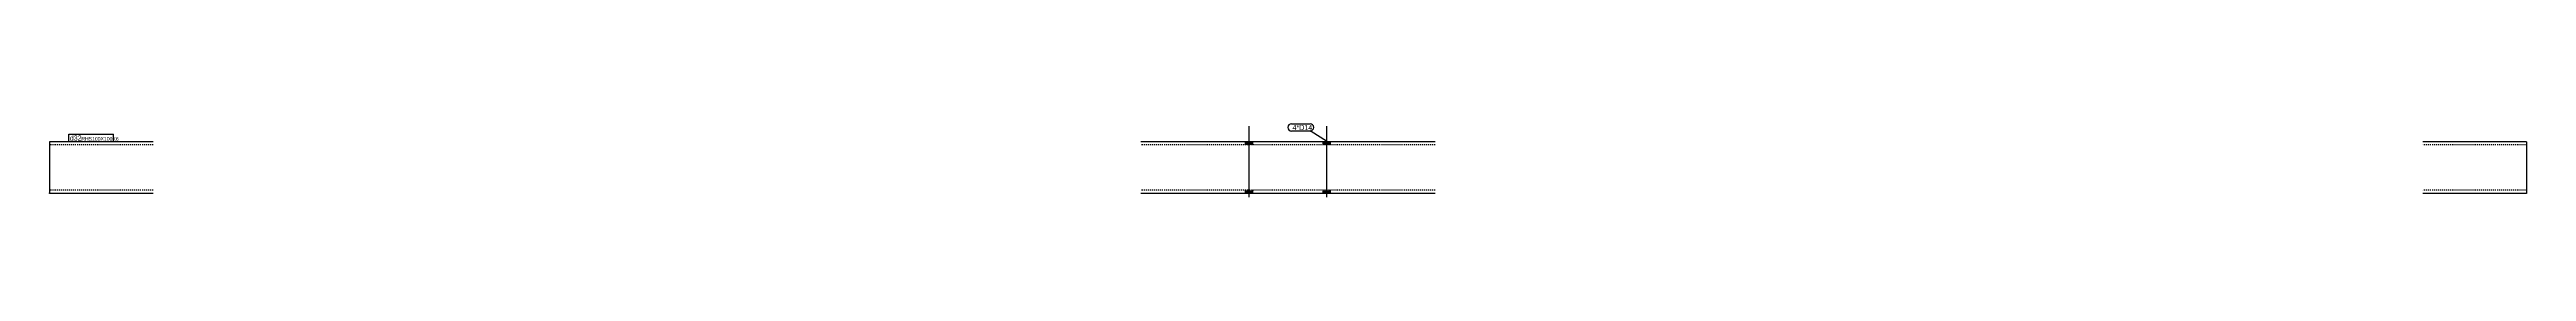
# Model space of a CAD drawing. Header units: millimetres. Extents: x 9 to 15628, y 7 to 211.
# Drawn here: x 9 to 4789, y 9 to 151 of the extents above; entities that cross this region are included whole.
import ezdxf

# ---------------------------------------------------------------- set-up
doc = ezdxf.new("R2010")
doc.units = ezdxf.units.MM
doc.linetypes.add('DXK_LINE_DOT2', pattern=[3.9198, 1.9599, -1.9599])
doc.layers.add('STÅL', color=7, linetype='Continuous')
doc.layers.add('TEKST', color=7, linetype='Continuous')
doc.styles.add('Arial Narrow', font='ARIALN.TTF', dxfattribs={"height": 0.2})

msp = doc.modelspace()

# ---------------------------------------------------------------- hatches: boundary and pattern name
at = {"layer": 'STÅL', "linetype": 'Continuous'}
for points in [[(2331, 116.5), (2317, 116.5), (2317, 110.5), (2331, 110.5)], [(2331, 116.5), (2317, 116.5), (2317, 110.5), (2331, 110.5)], [(2481, 116.5), (2467, 116.5), (2467, 110.5), (2481, 110.5)], [(2481, 116.5), (2467, 116.5), (2467, 110.5), (2481, 110.5)], [(2331, 22.5), (2317, 22.5), (2317, 16.5), (2331, 16.5)], [(2331, 22.5), (2317, 22.5), (2317, 16.5), (2331, 16.5)], [(2481, 22.5), (2467, 22.5), (2467, 16.5), (2481, 16.5)], [(2481, 22.5), (2467, 22.5), (2467, 16.5), (2481, 16.5)]]:
    msp.add_hatch(color=3, dxfattribs=at).paths.add_polyline_path(points)

# ---------------------------------------------------------------- linework, layer by layer
at = {"layer": 'STÅL', "color": 3, "linetype": 'Continuous'}
for p, q in [((2324, 9), (2324, 146.5)), ((2324, 9), (2324, 146.5)), ((2474, 9), (2474, 146.5)), ((2474, 9), (2474, 146.5)), ((2317, 110.5), (2317, 116.5)), ((2317, 110.5), (2317, 116.5)), ((2331, 110.5), (2331, 116.5)), ((2331, 110.5), (2331, 116.5)), ((2467, 110.5), (2467, 116.5)), ((2467, 110.5), (2467, 116.5)), ((2481, 110.5), (2481, 116.5)), ((2481, 110.5), (2481, 116.5)), ((2317, 16.5), (2317, 22.5)), ((2317, 16.5), (2317, 22.5)), ((2331, 16.5), (2331, 22.5)), ((2331, 16.5), (2331, 22.5)), ((2467, 16.5), (2467, 22.5)), ((2467, 16.5), (2467, 22.5)), ((2481, 16.5), (2481, 22.5)), ((2481, 16.5), (2481, 22.5))]:
    msp.add_line(p, q, dxfattribs=at)
at = {"layer": 'STÅL', "color": 2, "linetype": 'Continuous'}
for p, q in [((209, 116.5), (9, 116.5)), ((9, 116.5), (9, 17.4)), ((2683, 116.5), (2115, 116.5)), ((4789, 116.5), (4589, 116.5)), ((4789, 116.5), (4789, 16.5)), ((9, 16.5), (9, 17.4)), ((209, 16.5), (9, 16.5)), ((2683, 16.5), (2115, 16.5)), ((4789, 16.5), (4589, 16.5))]:
    msp.add_line(p, q, dxfattribs=at)
at = {"layer": 'STÅL', "color": 7, "linetype": 'DXK_LINE_DOT2'}
for p, q in [((209, 110.5), (9, 110.5)), ((2683, 110.5), (2115, 110.5)), ((4789, 110.5), (4589, 110.5)), ((9, 22.5), (9, 23)), ((209, 22.5), (9, 22.5)), ((2683, 22.5), (2115, 22.5)), ((4789, 22.5), (4589, 22.5)), ((4789, 22.5), (4789, 23))]:
    msp.add_line(p, q, dxfattribs=at)

# ---------------------------------------------------------------- next in the draw order: wipeouts: each hides what was drawn before it
at = {"color": 0}
for points in [[(2439.7, 139.1), (2439.7, 149.6), (2407.7, 149.6), (2407.7, 139.1)], [(67.2, 118.6), (67.2, 129.1), (48, 129.1), (48, 118.6)]]:
    msp.add_wipeout(points, dxfattribs=at).dxf.layer = 'TEKST'

# ---------------------------------------------------------------- next in the draw order: wipeouts: each hides what was drawn before it
for points in [[(2439.7, 139.1), (2439.7, 149.6), (2407.7, 149.6), (2407.7, 139.1)], [(67.2, 118.6), (67.2, 129.1), (48, 129.1), (48, 118.6)]]:
    msp.add_wipeout(points, dxfattribs=at).dxf.layer = 'TEKST'

# ---------------------------------------------------------------- next in the draw order: linework, layer by layer
at = {"layer": 'TEKST', "color": 7, "linetype": 'Continuous'}
for p, q in [((2405.9, 151.4), (2441.5, 151.4)), ((46.2, 116.8), (46.2, 130.9)), ((2405.9, 137.3), (2441.5, 137.3)), ((2475, 116.6), (2441.5, 137.3))]:
    msp.add_line(p, q, dxfattribs=at)
for centre, start, end in [((2405.9, 144.3), 90, 270), ((2441.5, 144.3), 270, 90)]:
    msp.add_arc(centre, 7.05, start, end, dxfattribs=at)

# ---------------------------------------------------------------- next in the draw order: texts
at = {"layer": 'TEKST', "color": 3, "style": 'Arial Narrow'}
msp.add_text('4*D14', height=10.02, dxfattribs=at).set_placement((2407.7, 139.1))

# ---------------------------------------------------------------- next in the draw order: wipeouts: each hides what was drawn before it
at = {"color": 0}
msp.add_wipeout([(130.6, 118.6), (130.6, 126.1), (70.3, 126.1), (70.3, 118.6)], dxfattribs=at).dxf.layer = 'TEKST'

# ---------------------------------------------------------------- next in the draw order: wipeouts: each hides what was drawn before it
msp.add_wipeout([(130.6, 118.6), (130.6, 126.1), (70.3, 126.1), (70.3, 118.6)], dxfattribs=at).dxf.layer = 'TEKST'

# ---------------------------------------------------------------- next in the draw order: linework, layer by layer
at = {"layer": 'TEKST', "color": 7, "linetype": 'Continuous'}
for p, q in [((46.2, 130.9), (132.4, 130.9)), ((46.2, 116.8), (132.4, 116.8)), ((132.4, 116.8), (132.4, 130.9))]:
    msp.add_line(p, q, dxfattribs=at)

# ---------------------------------------------------------------- next in the draw order: texts
at = {"layer": 'TEKST', "color": 3, "style": 'Arial Narrow'}
for s, height, p in [('d32', 10.02, (48, 118.6)), ('RHS100X100X6', 7.158, (70.3, 118.6))]:
    msp.add_text(s, height=height, dxfattribs=at).set_placement(p)

doc.saveas('drawing.dxf')
